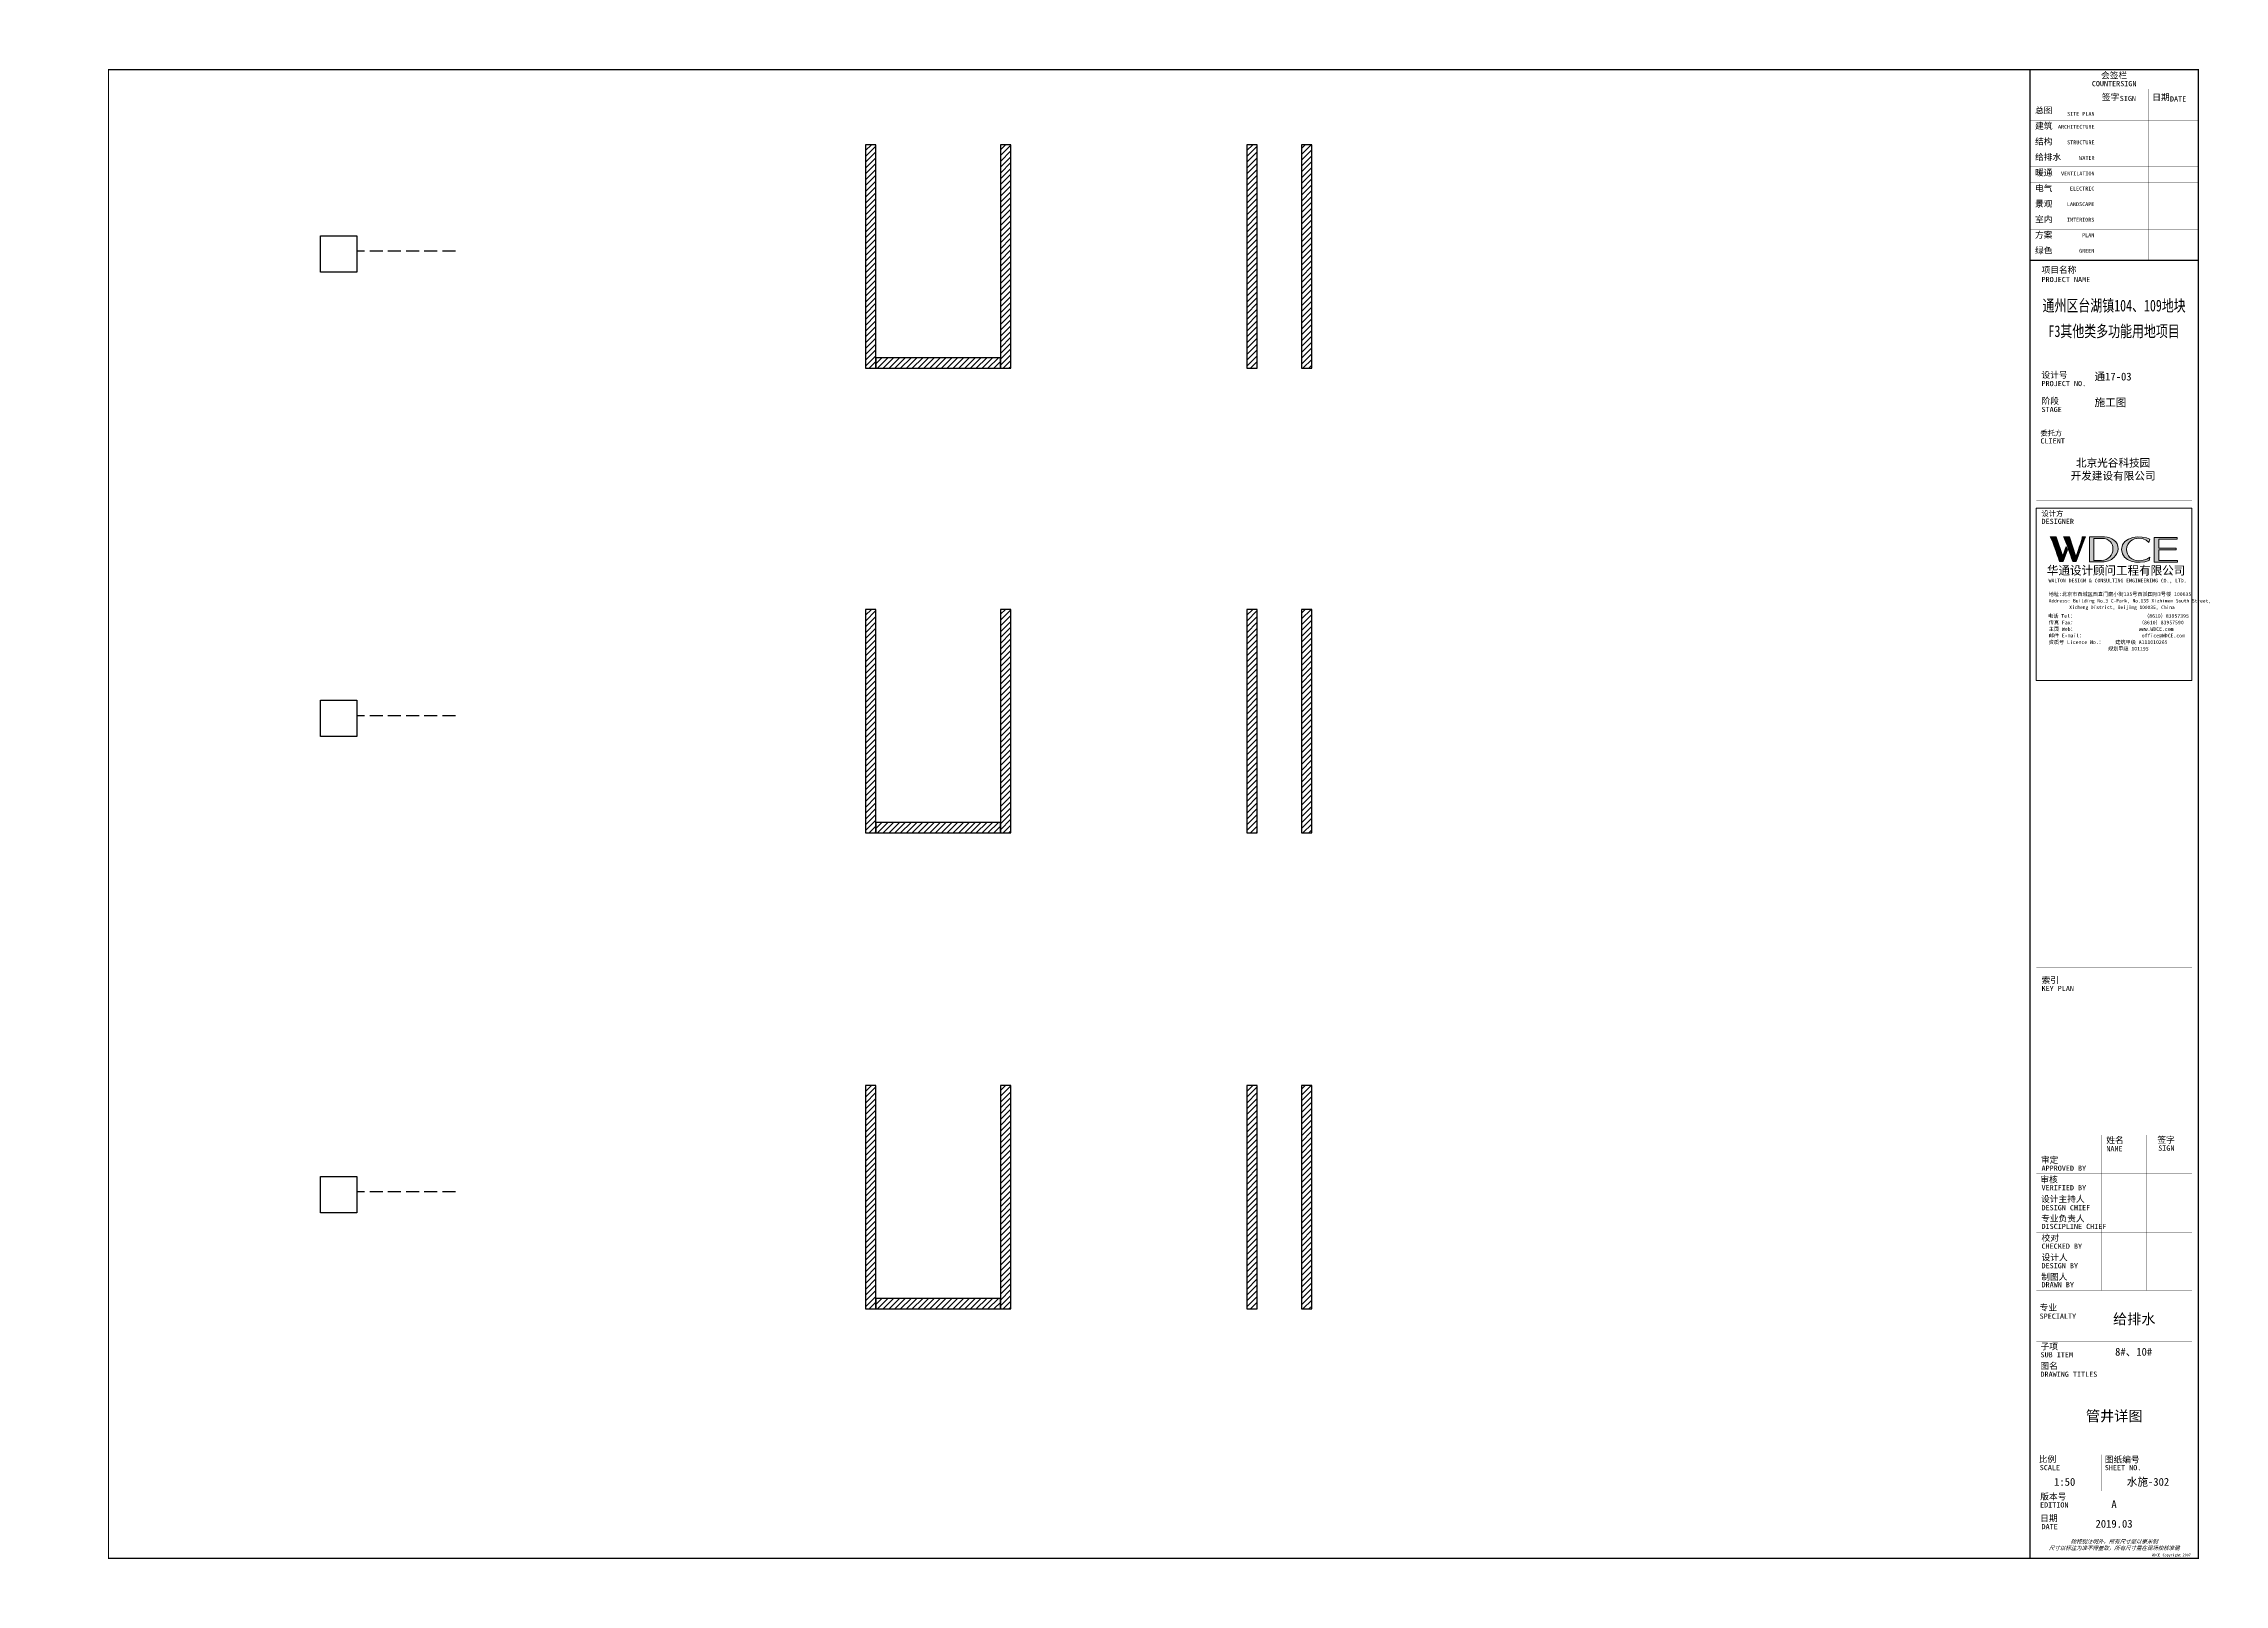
# Model space of a CAD drawing. Extents: x -186750 to 855523, y -12902 to 560425.
# Drawn here: x 306372 to 348424, y 342691 to 372394 of the extents above; entities that cross this region are included whole.
import ezdxf
from ezdxf.enums import TextEntityAlignment as Align

# ---------------------------------------------------------------- set-up
doc = ezdxf.new("R2010")
doc.units = 0
doc.header["$LTSCALE"] = 1000
doc.header["$MEASUREMENT"] = 0
doc.linetypes.add('109-34 轴网$0$L1$0$$AUDIT_BAD_LTYPE1', pattern=[0])
doc.linetypes.add('DASH', pattern=[0.35, 0.25, -0.1])
doc.styles.add('X-104 9#平面绑定$0$图签信息$0$hwxh', font='STXIHEI.TTF')
doc.styles.add('X-104 9#平面绑定$0$图签信息$0$华文细黑', font='STXIHEI.TTF', dxfattribs={"height": 10})
doc.styles.add('华文细黑', font='STXIHEI.TTF', dxfattribs={"height": 10})

# ---------------------------------------------------------------- blocks, each defined once
blk = doc.blocks.new('X-104 9#平面绑定$0$图框-A1')
at = {"color": 6}
for points, const_width in [([(0, 0), (841, 0), (841, 594), (0, 594)], 0.05), ([(766, 584), (25, 584), (25, 10), (766, 10)], 0.5)]:
    blk.add_lwpolyline(points, close=True, dxfattribs=dict(at, const_width=const_width))
at = {"color": 6, "const_width": 0.05}
for points in [[(420.5, 594), (420.5, 592)], [(0, 297), (2, 297)], [(841, 297), (839, 297)], [(420.5, 0), (420.5, 2)]]:
    blk.add_lwpolyline(points, dxfattribs=at)
blk = doc.blocks.new('X-104 9#平面绑定$0$图签信息$0$WDCE Copyright200X')
at = {"const_width": 0.016}
blk.add_lwpolyline([(-10.6, 1.26, 1), (-11.4, 1.26, 1)], format="xyb", close=True, dxfattribs=at)
at = {"style": 'X-104 9#平面绑定$0$图签信息$0$华文细黑'}
for s, p in [('WDCE ', (-11.46, 0.5)), ('     Copyright ', (-3.51, 0.5))]:
    blk.add_text(s, height=1, dxfattribs=at).set_placement(p, align=Align.BOTTOM_RIGHT)
blk.add_text('c', height=0.6, dxfattribs=at).set_placement((-11.04, 1.35), align=Align.MIDDLE_CENTER)
blk.add_attdef('200X', text='', height=1, dxfattribs=at).set_placement((-0.45, 0.5), align=Align.BOTTOM_RIGHT)
blk = doc.blocks.new('X-104 9#平面绑定$0$图签信息$0$logo2')
h = blk.add_hatch(color=7)
h.paths.add_polyline_path([(19.02, -7.36), (15.84, -7.36), (15.84, -3.97), (18.97, -3.97), (18.97, -4.24), (16.46, -4.24), (16.46, -5.45), (18.81, -5.45), (18.81, -5.69), (16.47, -5.69), (16.47, -7.12), (19.02, -7.12)])
edge = h.paths.add_edge_path()
edge.add_spline(control_points=[(15.26, -4.21), (15.26, -4.21), (15.13, -4.65), (15.13, -4.65), (15.13, -4.65), (14.62, -4.1), (13.73, -4.1), (13.04, -4.1), (12.07, -4.54), (12.08, -5.62), (12.08, -6.49), (12.77, -7.16), (13.73, -7.17), (14.66, -7.17), (15.23, -6.68), (15.23, -6.68), (15.23, -6.68), (15.16, -7.11), (15.16, -7.11), (13.63, -7.7), (11.42, -7.29), (11.41, -5.64), (11.4, -3.72), (14.16, -3.66), (15.26, -4.21)], knot_values=[0, 0, 0, 0, 1, 1, 1, 2, 2, 2, 3, 3, 3, 4, 4, 4, 5, 5, 5, 6, 6, 6, 7, 7, 7, 8, 8, 8, 8], degree=3, periodic=0)
edge = h.paths.add_edge_path(flags=16)
edge.add_spline(control_points=[(10.23, -5.57), (10.23, -5.16), (10.12, -4.83), (9.9, -4.58), (9.63, -4.27), (9.23, -4.12), (8.69, -4.12), (8.69, -4.12), (7.64, -4.12), (7.64, -4.12), (7.64, -4.12), (7.64, -7.1), (7.64, -7.1), (7.64, -7.1), (8.66, -7.1), (8.66, -7.1), (9.13, -7.1), (9.52, -6.93), (9.82, -6.6), (10.09, -6.31), (10.23, -5.96), (10.23, -5.57)], knot_values=[0, 0, 0, 0, 1, 1, 1, 2, 2, 2, 3, 3, 3, 4, 4, 4, 5, 5, 5, 6, 6, 6, 7, 7, 7, 7], degree=3, periodic=0)
edge = h.paths.add_edge_path()
edge.add_spline(control_points=[(10.92, -5.51), (10.92, -5.96), (10.72, -6.37), (10.34, -6.72), (9.92, -7.1), (9.41, -7.29), (8.82, -7.29), (8.82, -7.29), (7.03, -7.29), (7.03, -7.29), (7.03, -7.29), (7.03, -3.92), (7.03, -3.92), (7.03, -3.92), (9.1, -3.92), (9.1, -3.92), (9.59, -3.92), (10.01, -4.06), (10.36, -4.34), (10.73, -4.64), (10.92, -5.03), (10.92, -5.51)], knot_values=[0, 0, 0, 0, 1, 1, 1, 2, 2, 2, 3, 3, 3, 4, 4, 4, 5, 5, 5, 6, 6, 6, 7, 7, 7, 7], degree=3, periodic=0)
at = {"lineweight": 0}
blk.add_lwpolyline([(19.02, -7.36), (15.84, -7.36), (15.84, -3.97), (18.97, -3.97), (18.97, -4.24), (16.46, -4.24), (16.46, -5.45), (18.81, -5.45), (18.81, -5.69), (16.47, -5.69), (16.47, -7.12), (19.02, -7.12), (19.02, -7.36)], dxfattribs=at)
for points, knots in [([(10.92, -5.51), (10.92, -5.96), (10.72, -6.37), (10.34, -6.72), (9.92, -7.1), (9.41, -7.29), (8.82, -7.29), (8.82, -7.29), (7.03, -7.29), (7.03, -7.29), (7.03, -7.29), (7.03, -3.92), (7.03, -3.92), (7.03, -3.92), (9.1, -3.92), (9.1, -3.92), (9.59, -3.92), (10.01, -4.06), (10.36, -4.34), (10.73, -4.64), (10.92, -5.03), (10.92, -5.51)], [0, 0, 0, 0, 1, 1, 1, 2, 2, 2, 3, 3, 3, 4, 4, 4, 5, 5, 5, 6, 6, 6, 7, 7, 7, 7]), ([(10.23, -5.57), (10.23, -5.16), (10.12, -4.83), (9.9, -4.58), (9.63, -4.27), (9.23, -4.12), (8.69, -4.12), (8.69, -4.12), (7.64, -4.12), (7.64, -4.12), (7.64, -4.12), (7.64, -7.1), (7.64, -7.1), (7.64, -7.1), (8.66, -7.1), (8.66, -7.1), (9.13, -7.1), (9.52, -6.93), (9.82, -6.6), (10.09, -6.31), (10.23, -5.96), (10.23, -5.57)], [0, 0, 0, 0, 1, 1, 1, 2, 2, 2, 3, 3, 3, 4, 4, 4, 5, 5, 5, 6, 6, 6, 7, 7, 7, 7]), ([(15.26, -4.21), (15.26, -4.21), (15.13, -4.65), (15.13, -4.65), (15.13, -4.65), (14.62, -4.1), (13.73, -4.1), (13.04, -4.1), (12.07, -4.54), (12.08, -5.62), (12.08, -6.49), (12.77, -7.16), (13.73, -7.17), (14.66, -7.17), (15.23, -6.68), (15.23, -6.68), (15.23, -6.68), (15.16, -7.11), (15.16, -7.11), (13.63, -7.7), (11.42, -7.29), (11.41, -5.64), (11.4, -3.72), (14.16, -3.66), (15.26, -4.21)], [0, 0, 0, 0, 1, 1, 1, 2, 2, 2, 3, 3, 3, 4, 4, 4, 5, 5, 5, 6, 6, 6, 7, 7, 7, 8, 8, 8, 8])]:
    blk.add_open_spline(points, degree=3, knots=knots, dxfattribs=at)
blk = doc.blocks.new('X-104 9#平面绑定$0$图签信息$0$logo1')
h = blk.add_hatch(color=8)
edge = h.paths.add_edge_path()
edge.add_spline(control_points=[(3.86, -5.21), (3.63, -5.88), (3.39, -6.56), (3.39, -6.56), (3.39, -6.56), (2.5, -3.91), (2.5, -3.91), (2.5, -3.91), (1.8, -3.91), (1.69, -3.91), (2.02, -4.39), (2.95, -7.27), (2.95, -7.27), (2.95, -7.27), (3.44, -7.27), (3.44, -7.27), (3.44, -7.27), (4.03, -5.66), (4.03, -5.66), (4.03, -5.66), (3.86, -5.21), (3.86, -5.21)], knot_values=[0, 0, 0, 0, 1, 1, 1, 2, 2, 2, 3, 3, 3, 4, 4, 4, 5, 5, 5, 6, 6, 6, 7, 7, 7, 7], degree=3, periodic=0)
h = blk.add_hatch(color=7)
edge = h.paths.add_edge_path()
edge.add_spline(control_points=[(6.04, -3.91), (6.09, -4.1), (5.2, -6.56), (5.2, -6.56), (5.2, -6.56), (4.3, -3.91), (4.3, -3.91), (4.3, -3.91), (3.6, -3.91), (3.49, -3.91), (3.82, -4.39), (4.75, -7.27), (4.75, -7.27), (4.75, -7.27), (5.24, -7.27), (5.24, -7.27), (5.24, -7.27), (6.33, -4.3), (6.33, -4.3), (6.33, -4.3), (6.48, -3.91), (6.48, -3.91), (6.48, -3.91), (6.21, -3.91), (6.04, -3.91)], knot_values=[0, 0, 0, 0, 1, 1, 1, 2, 2, 2, 3, 3, 3, 4, 4, 4, 5, 5, 5, 6, 6, 6, 7, 7, 7, 8, 8, 8, 8], degree=3, periodic=0)
at = {"color": 8, "lineweight": 0}
blk.add_open_spline([(3.86, -5.21), (3.63, -5.88), (3.39, -6.56), (3.39, -6.56), (3.39, -6.56), (2.5, -3.91), (2.5, -3.91), (2.5, -3.91), (1.8, -3.91), (1.69, -3.91), (2.02, -4.39), (2.95, -7.27), (2.95, -7.27), (2.95, -7.27), (3.44, -7.27), (3.44, -7.27), (3.44, -7.27), (4.03, -5.66), (4.03, -5.66), (4.03, -5.66), (3.86, -5.21), (3.86, -5.21)], degree=3, knots=[0, 0, 0, 0, 1, 1, 1, 2, 2, 2, 3, 3, 3, 4, 4, 4, 5, 5, 5, 6, 6, 6, 7, 7, 7, 7], dxfattribs=at)
at = {"lineweight": 0}
blk.add_open_spline([(6.04, -3.91), (6.09, -4.1), (5.2, -6.56), (5.2, -6.56), (5.2, -6.56), (4.3, -3.91), (4.3, -3.91), (4.3, -3.91), (3.6, -3.91), (3.49, -3.91), (3.82, -4.39), (4.75, -7.27), (4.75, -7.27), (4.75, -7.27), (5.24, -7.27), (5.24, -7.27), (5.24, -7.27), (6.33, -4.3), (6.33, -4.3), (6.33, -4.3), (6.48, -3.91), (6.48, -3.91), (6.48, -3.91), (6.21, -3.91), (6.04, -3.91)], degree=3, knots=[0, 0, 0, 0, 1, 1, 1, 2, 2, 2, 3, 3, 3, 4, 4, 4, 5, 5, 5, 6, 6, 6, 7, 7, 7, 8, 8, 8, 8], dxfattribs=at)
blk.add_blockref('X-104 9#平面绑定$0$图签信息$0$logo2', (0, 0))
blk = doc.blocks.new('X-104 9#平面绑定$0$图签信息$0$时间-logo')
at = {"layer": 'Defpoints', "lineweight": 0}
blk.add_lwpolyline([(0, -23.46), (-21.17, -23.46), (-21.17, 0), (0, 0), (0, -23.46)], dxfattribs=at)
blk.add_blockref('X-104 9#平面绑定$0$图签信息$0$logo1', (-20.97, 0))
at = {"style": 'X-104 9#平面绑定$0$图签信息$0$hwxh'}
for s, height, p in [('华通设计顾问工程有限公司 ', 1.15, (-19.73, -9.05)), ('WALTON DESIGN & CONSULTING ENGINEERING CO., LTD.', 0.5, (-19.5, -10.1)), ('地址:北京市西城区西直门南小街135号西派国际3号楼 100035', 0.5, (-19.48, -11.94)), ('电话 Tel：                        （8610）83957395 ', 0.5, (-19.56, -14.91)), ('Address: Building No.3 C-Park, No.135 Xizhimen South Street, ', 0.47, (-19.48, -12.83)), ('Xicheng District, Beijing 100035, China ', 0.47, (-16.69, -13.72)), ('传真 Fax：                      （8610）83957590 ', 0.5, (-19.48, -15.8)), ('主页 Web：                      www.WDCE.com ', 0.5, (-19.48, -16.69)), ('邮件 E-mail：                    office@WDCE.com ', 0.5, (-19.48, -17.58)), ('资质号 Licence No.：    建筑甲级 A111010265 ', 0.5, (-19.48, -18.47)), ('   规划甲级 101195', 0.5, (-12.6, -19.36))]:
    blk.add_text(s, height=height, dxfattribs=at).set_placement(p)
blk = doc.blocks.new('A$C0CF40D39')
at = {"color": 6, "const_width": 50}
for points in [[(-6500, 57400), (-6500, 50050), (0, 50050), (0, 57400)], [(-6500, 0), (0, 0), (0, 50050), (-6500, 50050)]]:
    blk.add_lwpolyline(points, close=True, dxfattribs=at)
at = {"color": 6, "const_width": 5}
for points in [[(-6500, 56650), (0, 56650)], [(-3914, 56650), (-3914, 50050)], [(-1910, 56650), (-1910, 50050)], [(-6500, 56050), (0, 56050)], [(-6500, 55450), (0, 55450)], [(-6500, 54850), (0, 54850)], [(-6500, 54250), (0, 54250)], [(-6500, 53650), (0, 53650)], [(-6500, 53050), (0, 53050)], [(-6500, 52450), (0, 52450)], [(-6500, 51850), (0, 51850)], [(-6500, 51250), (0, 51250)], [(-6500, 51250), (0, 51250)], [(-6500, 50650), (0, 50650)], [(-6500, 50050), (0, 50050)], [(-6250, 45087), (-250, 45087)], [(-6250, 44087), (-250, 44087)], [(-250, 40785), (-250, 43612), (-6250, 43612), (-6250, 40785)], [(-6250, 40785), (-250, 40785)], [(-6250, 40492), (-6250, 22783)], [(-6250, 40492), (-250, 40492)], [(-6250, 22783), (-250, 22783), (-250, 40492)], [(-5750, 33836), (-750, 33836)], [(-5750, 28883), (-750, 28883)], [(-6250, 22783), (-250, 22783)], [(-5750, 23485), (-750, 23485)], [(-6250, 21774), (-250, 21774)], [(-6250, 10326), (-250, 10326), (-250, 16326), (-6250, 16326), (-6250, 10326)], [(-3750, 16326), (-3750, 10326)], [(-2000, 16326), (-2000, 10326)], [(-6250, 15576), (-250, 15576)], [(-6250, 14826), (-250, 14826)], [(-6250, 14076), (-250, 14076)], [(-6250, 13326), (-250, 13326)], [(-6250, 12576), (-250, 12576)], [(-6250, 11826), (-250, 11826)], [(-6250, 11076), (-250, 11076)], [(-6250, 9850), (-250, 9850), (-250, 1000), (-6250, 1000), (-6250, 9850)], [(-6250, 8350), (-250, 8350)], [(-6250, 7600), (-250, 7600)], [(-6250, 4000), (-250, 4000)], [(-3750, 4000), (-3750, 2600)], [(-6250, 2600), (-250, 2600)], [(-6250, 1800), (-250, 1800)]]:
    blk.add_lwpolyline(points, dxfattribs=at)
at = {"color": 6, "ltscale": 0.001, "xscale": 283.4689937531525, "yscale": 283.4689937531525, "zscale": 283.4689937531525}
blk.add_blockref('X-104 9#平面绑定$0$图签信息$0$时间-logo', (-250, 40492), dxfattribs=at)
at = {"color": 6, "xscale": 100, "yscale": 100, "zscale": 100}
blk.add_blockref('X-104 9#平面绑定$0$图签信息$0$WDCE Copyright200X', (-250, 0), dxfattribs=at).add_auto_attribs({'200X': '2007'})
at = {"color": 6, "style": 'X-104 9#平面绑定$0$图签信息$0$华文细黑'}
for s, height, p in [('会签栏', 240, (-3250, 57300)), ('COUNTERSIGN', 200, (-3250, 56960))]:
    blk.add_text(s, height=height, dxfattribs=at).set_placement(p, align=Align.TOP_CENTER)
for s, height, p in [('签字', 240, (-3722, 56463)), ('SIGN', 200, (-3032, 56388)), ('日期', 240, (-1779, 56458)), ('DATE', 200, (-1096, 56370)), ('总图', 240, (-6300, 55950)), ('结构', 240, (-6300, 54750)), ('建筑', 240, (-6300, 55350)), ('给排水', 240, (-6300, 54150)), ('暖通', 240, (-6300, 53550)), ('景观', 240, (-6300, 52350)), ('电气', 240, (-6300, 52950)), ('室内', 240, (-6300, 51750)), ('绿色', 240, (-6300, 50550)), ('方案', 240, (-6300, 51150)), ('项目名称', 240, (-6050, 49800)), ('PROJECT NAME', 200, (-6050, 49408)), ('设计号', 240, (-6054, 45748)), ('PROJECT NO.', 200, (-6050, 45397)), ('阶段', 240, (-6050, 44747)), ('STAGE', 200, (-6050, 44397)), ('委托方', 200, (-6090, 43486)), ('CLIENT', 200, (-6090, 43186)), ('设计方', 200, (-6050, 40383)), ('DESIGNER', 200, (-6050, 40083)), ('KEY PLAN', 200, (-6050, 22074)), ('索引', 240, (-6050, 22414)), ('姓名', 240, (-3550, 16247)), ('签字', 240, (-1581, 16257)), ('审定', 240, (-6073, 15481)), ('APPROVED BY', 200, (-6050, 15144)), ('NAME', 200, (-3550, 15896)), ('SIGN', 200, (-1550, 15920)), ('审核', 240, (-6095, 14729)), ('VERIFIED BY', 200, (-6050, 14391)), ('设计主持人', 240, (-6068, 13976)), ('DESIGN CHIEF', 200, (-6050, 13619)), ('专业负责人', 240, (-6067, 13226)), ('DISCIPLINE CHIEF', 200, (-6050, 12898)), ('校对', 240, (-6050, 12476)), ('CHECKED BY', 200, (-6050, 12137)), ('制图人', 240, (-6061, 10976)), ('设计人', 240, (-6050, 11726)), ('DESIGN BY', 200, (-6050, 11383)), ('DRAWN BY', 200, (-6050, 10650)), ('SPECIALTY', 200, (-6123, 9438)), ('专业', 240, (-6123, 9793)), ('SUB ITEM', 200, (-6088, 7950)), ('子项', 240, (-6088, 8292)), ('图名', 240, (-6091, 7541)), ('DRAWING TITLES', 200, (-6091, 7200)), ('比例', 240, (-6156, 3942)), ('SCALE', 200, (-6119, 3600)), ('SHEET NO.', 200, (-3610, 3600)), ('图纸编号', 240, (-3610, 3932)), ('版本号', 240, (-6100, 2503)), ('EDITION', 200, (-6106, 2161)), ('日期', 240, (-6100, 1668)), ('DATE', 200, (-6050, 1326))]:
    blk.add_text(s, height=height, dxfattribs=at).set_placement(p, align=Align.TOP_LEFT)
for s, p in [('SITE PLAN', (-4006, 55770)), ('ARCHITECTURE', (-4006, 55270)), ('STRUCTURE', (-4006, 54670)), ('WATER', (-4006, 54070)), ('VENTILATION', (-4006, 53470)), ('LANDSCAPE', (-4014, 52289)), ('ELECTRIC', (-4014, 52889)), ('INTERIORS', (-4014, 51689)), ('GREEN', (-4014, 50489)), ('PLAN', (-4014, 51089))]:
    blk.add_text(s, height=150, dxfattribs=at).set_placement(p, align=Align.TOP_RIGHT)
at = {"color": 4, "style": 'X-104 9#平面绑定$0$图签信息$0$华文细黑', "width": 0.75}
for s, p in [('通州区台湖镇104、109地块', (-3250, 48078)), ('F3其他类多功能用地项目', (-3250, 47091))]:
    blk.add_text(s, height=450, dxfattribs=at).set_placement(p, align=Align.CENTER)
at = {"color": 4, "style": 'X-104 9#平面绑定$0$图签信息$0$华文细黑'}
for s, p in [('A', (-3253, 1940)), ('2019.03', (-3253, 1184))]:
    blk.add_text(s, height=300, dxfattribs=at).set_placement(p, align=Align.CENTER)
at = {"color": 6, "style": 'X-104 9#平面绑定$0$图签信息$0$华文细黑', "oblique": 20}
for s, p in [('尺寸以标注为准不得量取，所有尺寸需在现场校核准确', (-3250, 400)), ('除特别注明外，所有尺寸是以毫米制', (-3250, 650))]:
    blk.add_text(s, height=150, dxfattribs=at).set_placement(p, align=Align.MIDDLE_CENTER)
at = {"color": 4, "ltscale": 0.001, "char_height": 300, "width": 5848.95, "style": 'X-104 9#平面绑定$0$图签信息$0$华文细黑'}
for s, insert, attachment_point in [('通17-03', (-4006, 45551), 4), ('施工图', (-4006, 44551), 4), ('北京光谷科技园\\P开发建设有限公司', (-3290, 41971), 5)]:
    blk.add_mtext(s, dxfattribs=dict(at, insert=insert, attachment_point=attachment_point))
blk = doc.blocks.new('A$C75A00B9B')
at = {"linetype": '109-34 轴网$0$L1$0$$AUDIT_BAD_LTYPE1'}
blk.add_lwpolyline([(-350, 0), (350, 0), (350, -700), (-350, -700)], close=True, dxfattribs=at)

msp = doc.modelspace()

# ---------------------------------------------------------------- hatches: boundary and pattern name
h = msp.add_hatch()
h.set_pattern_fill('ANSI31', color=256, scale=50)
h.set_pattern_definition([(45, (227339.415, -34932.685), (-56.126601, 56.126601), [])])
h.paths.add_polyline_path([(322422.3, 370443.1), (322222.3, 370443.1), (322222.3, 366134.8), (322422.3, 366134.8)])
h.paths.add_polyline_path([(325022.3, 370443.1), (324822.3, 370443.1), (324822.3, 366134.8), (325022.3, 366134.8)])
h = msp.add_hatch()
h.set_pattern_fill('ANSI31', color=256, scale=50)
h.set_pattern_definition([(45, (234693.29, -34932.685), (-56.126601, 56.126601), [])])
h.paths.add_polyline_path([(329776.1, 370443.1), (329576.1, 370443.1), (329576.1, 366134.8), (329776.1, 366134.8)])
h.paths.add_polyline_path([(330826.1, 370443.1), (330626.1, 370443.1), (330626.1, 366134.8), (330826.1, 366134.8)])
h = msp.add_hatch()
h.set_pattern_fill('ANSI31', color=256, scale=50)
h.set_pattern_definition([(45, (233333.444, -34932.685), (-56.1266, 56.1266), [])])
h.paths.add_polyline_path([(324822.3, 366134.8), (324822.3, 366334.8), (322422.3, 366334.8), (322422.3, 366134.8)])
h = msp.add_hatch()
h.set_pattern_fill('ANSI31', color=256, scale=50)
h.set_pattern_definition([(45, (227339.415, -43888.236), (-56.126601, 56.126601), [])])
h.paths.add_polyline_path([(322422.3, 361487.6), (322222.3, 361487.6), (322222.3, 357179.2), (322422.3, 357179.2)])
h.paths.add_polyline_path([(325022.3, 361487.6), (324822.3, 361487.6), (324822.3, 357179.2), (325022.3, 357179.2)])
h = msp.add_hatch()
h.set_pattern_fill('ANSI31', color=256, scale=50)
h.set_pattern_definition([(45, (234693.29, -43888.236), (-56.126601, 56.126601), [])])
h.paths.add_polyline_path([(329776.1, 361487.6), (329576.1, 361487.6), (329576.1, 357179.2), (329776.1, 357179.2)])
h.paths.add_polyline_path([(330826.1, 361487.6), (330626.1, 361487.6), (330626.1, 357179.2), (330826.1, 357179.2)])
h = msp.add_hatch()
h.set_pattern_fill('ANSI31', color=256, scale=50)
h.set_pattern_definition([(45, (233333.444, -43888.236), (-56.1266, 56.1266), [])])
h.paths.add_polyline_path([(324822.3, 357179.2), (324822.3, 357379.2), (322422.3, 357379.2), (322422.3, 357179.2)])
h = msp.add_hatch()
h.set_pattern_fill('ANSI31', color=256, scale=50)
h.set_pattern_definition([(45, (227339.415, -53067.59), (-56.126601, 56.126601), [])])
h.paths.add_polyline_path([(322422.3, 352308.2), (322222.3, 352308.2), (322222.3, 347999.9), (322422.3, 347999.9)])
h.paths.add_polyline_path([(325022.3, 352308.2), (324822.3, 352308.2), (324822.3, 347999.9), (325022.3, 347999.9)])
h = msp.add_hatch()
h.set_pattern_fill('ANSI31', color=256, scale=50)
h.set_pattern_definition([(45, (234693.29, -53067.59), (-56.126601, 56.126601), [])])
h.paths.add_polyline_path([(329776.1, 352308.2), (329576.1, 352308.2), (329576.1, 347999.9), (329776.1, 347999.9)])
h.paths.add_polyline_path([(330826.1, 352308.2), (330626.1, 352308.2), (330626.1, 347999.9), (330826.1, 347999.9)])
h = msp.add_hatch()
h.set_pattern_fill('ANSI31', color=256, scale=50)
h.set_pattern_definition([(45, (233333.444, -53067.59), (-56.1266, 56.1266), [])])
h.paths.add_polyline_path([(324822.3, 347999.9), (324822.3, 348199.9), (322422.3, 348199.9), (322422.3, 347999.9)])

# ---------------------------------------------------------------- linework, layer by layer
at = {"color": 252, "linetype": 'DASH'}
for p, q in [((314312.1, 368390.7), (312412.1, 368390.7)), ((314312.1, 359435.2), (312412.1, 359435.2)), ((314312.1, 350255.8), (312412.1, 350255.8))]:
    msp.add_line(p, q, dxfattribs=at)
for points in [[(322422.3, 370443.1), (322222.3, 370443.1), (322222.3, 366134.8), (322422.3, 366134.8)], [(325022.3, 370443.1), (324822.3, 370443.1), (324822.3, 366134.8), (325022.3, 366134.8)], [(329776.1, 370443.1), (329576.1, 370443.1), (329576.1, 366134.8), (329776.1, 366134.8)], [(330826.1, 370443.1), (330626.1, 370443.1), (330626.1, 366134.8), (330826.1, 366134.8)], [(324822.3, 366134.8), (324822.3, 366334.8), (322422.3, 366334.8), (322422.3, 366134.8)], [(322422.3, 361487.6), (322222.3, 361487.6), (322222.3, 357179.2), (322422.3, 357179.2)], [(325022.3, 361487.6), (324822.3, 361487.6), (324822.3, 357179.2), (325022.3, 357179.2)], [(329776.1, 361487.6), (329576.1, 361487.6), (329576.1, 357179.2), (329776.1, 357179.2)], [(330826.1, 361487.6), (330626.1, 361487.6), (330626.1, 357179.2), (330826.1, 357179.2)], [(324822.3, 357179.2), (324822.3, 357379.2), (322422.3, 357379.2), (322422.3, 357179.2)], [(322422.3, 352308.2), (322222.3, 352308.2), (322222.3, 347999.9), (322422.3, 347999.9)], [(325022.3, 352308.2), (324822.3, 352308.2), (324822.3, 347999.9), (325022.3, 347999.9)], [(329776.1, 352308.2), (329576.1, 352308.2), (329576.1, 347999.9), (329776.1, 347999.9)], [(330826.1, 352308.2), (330626.1, 352308.2), (330626.1, 347999.9), (330826.1, 347999.9)], [(324822.3, 347999.9), (324822.3, 348199.9), (322422.3, 348199.9), (322422.3, 347999.9)]]:
    msp.add_lwpolyline(points, close=True)

# ---------------------------------------------------------------- block references
at = {"color": 4, "xscale": 50, "yscale": 50, "zscale": 50}
msp.add_blockref('X-104 9#平面绑定$0$图框-A1', (306373, 342692.3), dxfattribs=at)
at = {"xscale": 0.5, "yscale": 0.5, "zscale": 0.5}
msp.add_blockref('A$C0CF40D39', (347923, 343192.3), dxfattribs=at)
for p in [(312062.1, 368690.7), (312062.1, 359735.2), (312062.1, 350555.8)]:
    msp.add_blockref('A$C75A00B9B', p)

# ---------------------------------------------------------------- texts
at = {"color": 3, "style": '华文细黑'}
msp.add_text('给排水', height=200, dxfattribs=at).set_placement((346276.9, 347706.6))
at = {"color": 2, "style": '华文细黑'}
for s, height, p in [('8#、10#', 150, (346316.6, 347100.2)), ('管井详图', 200, (345753.5, 345838.5)), ('1:50', 150, (345140.6, 344591.9)), ('水施-302', 150, (346542.2, 344592.1))]:
    msp.add_text(s, height=height, dxfattribs=at).set_placement(p)

doc.saveas('drawing.dxf')
